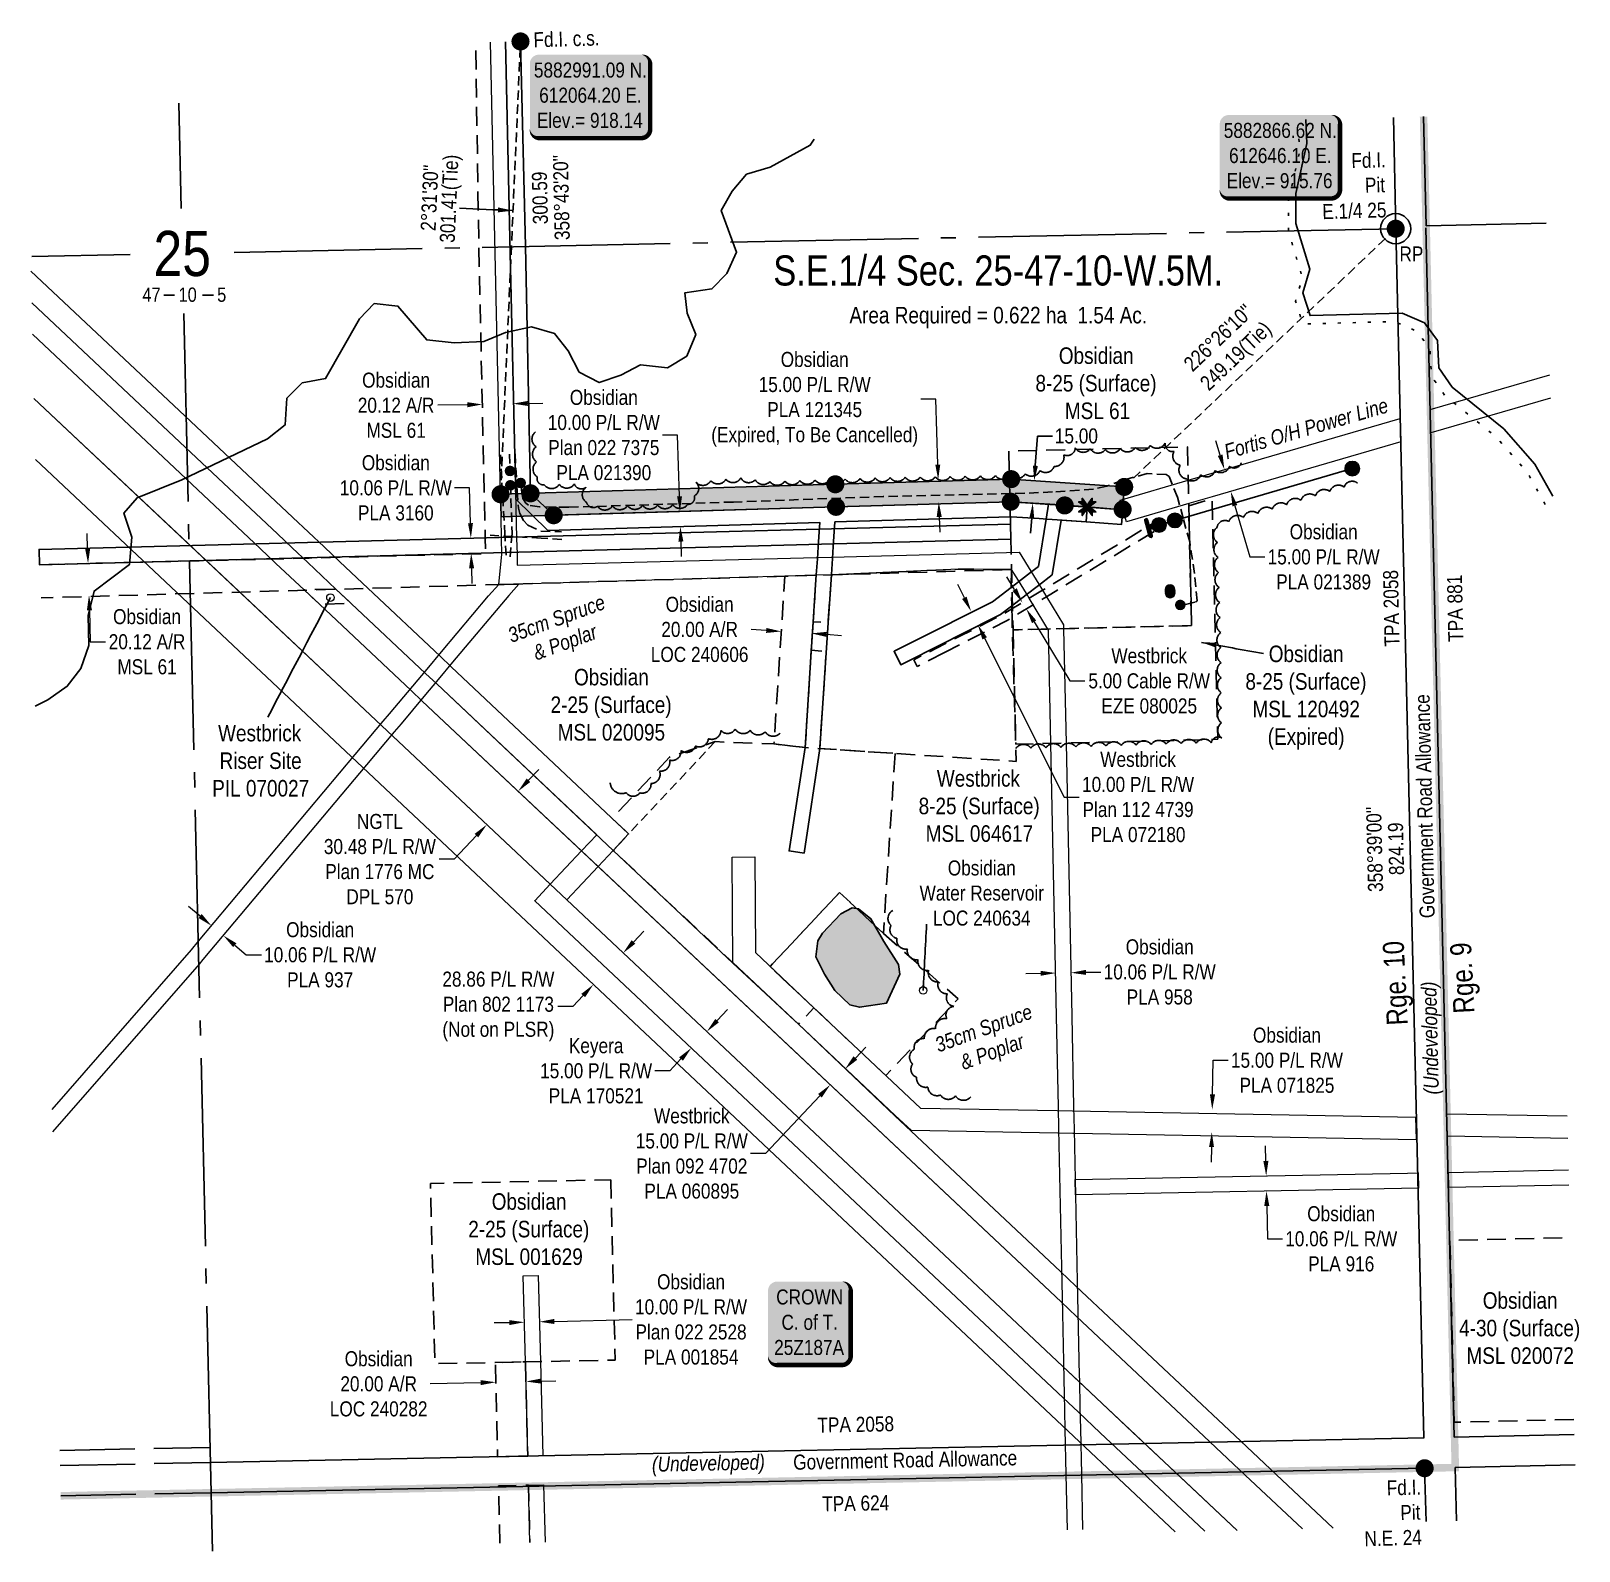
# Model space of a CAD drawing. Extents: x 610740 to 613365, y 5880886 to 5883946.
# Drawn here: x 611739 to 612768, y 5881988 to 5882998 of the extents above; entities that cross this region are included whole.
import ezdxf
from ezdxf.enums import TextEntityAlignment as Align

# ---------------------------------------------------------------- set-up
doc = ezdxf.new("R2010")
doc.units = 0
doc.header["$LTSCALE"] = 5
doc.header["$PDSIZE"] = 0.5
for name, pattern in [('0', [1, 1, 0]), ('CENTERLINEX3', [5, 2.5, -1, 0.5, -1]), ('foc-ACCESSROAD', [3.75, 2.5, -1.25]), ('foc-FLOWLINE', [3.75, 2.5, -1.25]), ('foc-QUARTERLINE', [33, 25, -3, 2, -3]), ('foc-TIELINE', [1.875, 1.25, -0.625]), ('foc-UNSURVEYED', [12.5, 10, -2.5]), ('foc-WHEELTRACKS', [2, 0.4, -1.6]), ('UG_PIPE', [1.875, 1.25, -0.625])]:
    doc.linetypes.add(name, pattern=pattern)
doc.layers.get('Defpoints').update_dxf_attribs({"color": 9})
for name, color, linetype in [('10', 1, 'Continuous'), ('35', 37, 'Continuous'), ('9', 3, 'Continuous'), ('AS-OWNER', 7, 'Continuous'), ('AS-PIPE-UG', 44, 'UG_PIPE'), ('AS-POWER', 104, 'foc-POWER'), ('AS-POWER-EXISTING-ANC', 72, 'Continuous'), ('AS-POWER-EXISTING-PP', 72, 'Continuous'), ('AS-SYMBOL', 7, 'Continuous'), ('C-AR', 13, 'foc-ACCESSROAD'), ('C-RW', 13, 'Continuous'), ('C-SYMBOL', 7, 'Continuous'), ('C-WS', 13, 'foc-ACCESSROAD'), ('D-TXT', 6, 'Continuous'), ('DETAIL-T', 7, 'Continuous'), ('F-EZE', 190, 'foc-FLOWLINE'), ('F-RW', 190, 'Continuous'), ('F-WS', 190, 'foc-ACCESSROAD'), ('L-AREAREQUIRED', 7, 'Continuous'), ('L-BD', 7, 'Continuous'), ('L-MON', 1, 'Continuous'), ('L-MON-T', 1, 'Continuous'), ('L-QSEC', 8, 'foc-QUARTERLINE'), ('L-ROAD-T', 7, 'Continuous'), ('L-SEC', 7, 'Continuous'), ('L-SECLBL', 7, 'Continuous'), ('L-TIE', 7, 'foc-TIELINE'), ('L-USEC', 7, 'foc-UNSURVEYED'), ('P-PROPOSED', 10, 'Continuous'), ('P-PROPOSED-H', 21, 'Continuous'), ('P-TXT', 4, 'Continuous'), ('T-BUSH', 110, '0'), ('T-BUSH-T', 110, 'Continuous'), ('T-WATER', 160, 'Continuous'), ('T-WATER-H', 133, 'Continuous'), ('T-WATER-P3', 160, 'foc-WHEELTRACKS')]:
    doc.layers.add(name, color=color, linetype=linetype)
doc.layers.add('AS-TRAPPER BOUNDARY', color=7, linetype='CENTERLINEX3', true_color=0xb85c00, transparency=0.6)
doc.layers.add('AS-TRAPPER-T', color=7, linetype='Continuous', true_color=0xc26100)
for name, color, linetype, lineweight in [('C-AR-T', 13, 'Continuous', 9), ('C-RW-T', 13, 'Continuous', 9), ('C-WS-T', 13, 'Continuous', 9), ('F-EZE-T', 190, 'Continuous', 9), ('F-RW-T', 190, 'Continuous', 9), ('F-WS-T', 190, 'Continuous', 9), ('T-TEXT', 48, 'Continuous', 18)]:
    doc.layers.add(name, color=color, linetype=linetype, lineweight=lineweight)
doc.styles.add('100L', font='ARIALN.TTF', dxfattribs={"height": 11})
doc.styles.add('175L', font='ARIALN.TTF', dxfattribs={"height": 20})
doc.styles.add('80', font='ARIALN.TTF', dxfattribs={"height": 10})
doc.styles.add('80CG', font='ARIALN.TTF', dxfattribs={"height": 10})
doc.styles.add('80L', font='ARIALN.TTF', dxfattribs={"height": 10})
doc.styles.add('80LS', font='ARIALNI.TTF', dxfattribs={"height": 10})
doc.styles.add('foc-LtypeFont', font='ARIALN.TTF', dxfattribs={"height": 7.35})
doc.styles.add('SIMPLEX', font='ARIALN.TTF')
doc.linetypes.add('foc-POWER', pattern='A,6,-1,["P",foc-LtypeFont,S=0.2,R=0,X=-0.625,Y=-0.75],-1.24,4', length=12.24)
doc.linetypes.add('foc-TOPO-flowdirection-NOLINE', pattern='A,0,[">",foc-LtypeFont,S=0.3,R=0,X=0,Y=-0.945],-20,[">",foc-LtypeFont,S=0.3,R=0,X=0,Y=-0.945],0', length=20)
doc.dimstyles.new('Compass 5 000', dxfattribs={"dimscale": 5, "dimtxt": 9, "dimasz": 2, "dimexe": 0.2, "dimexo": 0.0625, "dimgap": 0.5, "dimtad": 0, "dimtih": 1, "dimtoh": 1, "dimzin": 0, "dimdsep": 46, "dimtxsty": '80CG', "dimcen": 0.1, "dimse1": 1, "dimse2": 1, "dimclrd": 256, "dimclrt": 256, "dimaunit": 1, "dimadec": 4, "dimazin": 0, "dimtfac": 0.06, "dimtofl": 0, "dimtmove": 0, "dimatfit": 1, "dimfxl": 0.2, "dimtolj": 1, "dimtzin": 0, "dimlwd": -1, "dimarcsym": 0})

msp = doc.modelspace()

# ---------------------------------------------------------------- texts
at = {"layer": 'AS-POWER', "insert": (612586.558, 5882733.763), "char_height": 9.99611, "width": 112.45733, "attachment_point": 5, "rotation": 16.263576, "style": '80CG'}
msp.add_mtext('\\A1;{\\fArial Narrow|b0|i1|c0|p34;Fortis O/H Power Line}', dxfattribs=at)
at = {"layer": 'AS-TRAPPER-T', "char_height": 9.99612, "attachment_point": 2, "style": '80LS'}
for s, insert, width, rotation in [('{\\fArial Narrow|b0|i0|c0|p34;TPA 2058}', (612638.169, 5882614.169), 50.51015, 91.20189), ('{\\fArial Narrow|b0|i0|c0|p34;TPA 881}', (612680.61, 5882614.169), 50.51015, 91.20189), ('{\\fArial Narrow|b0|i0|c0|p34;TPA 2058}', (612286.996, 5882076.741), 50.51015, 1.160346), ('{\\fArial Narrow|b0|i0|c0|p34;TPA 624}', (612286.996, 5882024.329), 44.09381, 1.160346)]:
    msp.add_mtext(s, dxfattribs=dict(at, insert=insert, width=width, rotation=rotation))
at = {"layer": 'C-SYMBOL', "color": 3, "style": '175L'}
msp.add_text('S.E.1/4 Sec. 25-47-10-W.5M.', height=19.99222, dxfattribs=at).set_placement((612381.84, 5882822.856), align=Align.BOTTOM_CENTER)
at = {"layer": 'C-WS-T', "char_height": 10.99572, "attachment_point": 1, "style": '100L'}
for s, width, gutter_width, heights, insert in [('\\pi19.348;Obsidian\\P\\pi3.8259;8-25 (Surface)\\P\\pi23.376;MSL 61', 86.89445, 55, [54.969], (612402.766, 5882787.73)), ('\\pi15.844;Obsidian\\P\\pi0.32178;8-25 (Surface)\\P\\pi5.0283;MSL 120492\\P\\pi15.158;(Expired)', 79.88626, 0, [0], (612545.852, 5882589.5)), ('\\pi15.844;Obsidian\\P\\pi0.24678;2-25 (Surface)\\P\\pi4.9571;MSL 020095', 79.88626, 0, [0], (612083.945, 5882574.028)), ('\\pi15.844;Obsidian\\P\\pi0.24678;2-25 (Surface)\\P\\pi4.9796;MSL 001629', 79.88626, 0, [0], (612029.218, 5882225.433)), ('\\pi15.844;Obsidian\\P\\pi0.14177;4-30 (Surface)\\P\\pi5.0283;MSL 020072', 79.88626, 0, [0], (612688.135, 5882159.655))]:
    msp.add_mtext_dynamic_manual_height_columns(s, width=width, gutter_width=gutter_width, heights=heights, dxfattribs=dict(at, insert=insert))
at = {"layer": 'C-WS-T', "insert": (612370.896, 5882424.938), "char_height": 9.99611, "width": 82.97358, "attachment_point": 5, "style": '80CG'}
msp.add_mtext('\\A1;Obsidian\\PWater Reservoir\\PLOC 240634', dxfattribs=at)
at = {"layer": 'D-TXT', "color": 3, "char_height": 13.9946, "attachment_point": 1, "rotation": 92.932021, "style": '80L'}
for s, width, insert in [('Rge. 10', 73.75526, (612640.249, 5882336.673)), ('Rge. 9', 63.86109, (612684.557, 5882344.587))]:
    msp.add_mtext_dynamic_manual_height_columns(s, width=width, gutter_width=47.5, heights=[0], dxfattribs=dict(at, insert=insert))
at = {"layer": 'F-WS-T', "char_height": 10.99572, "attachment_point": 1, "style": '100L'}
for s, insert in [('\\pi12.405;Westbrick\\P\\pi13.403;Riser Site\\P\\pi8.5048;PIL 070027', (611850.739, 5882536.803)), ('\\pi12.405;Westbrick\\P\\pi0.32178;8-25 (Surface)\\P\\pi4.9946;MSL 064617', (612328.595, 5882506.706))]:
    msp.add_mtext_dynamic_manual_height_columns(s, width=79.88626, gutter_width=0, heights=[0], dxfattribs=dict(at, insert=insert))
at = {"layer": 'L-AREAREQUIRED', "color": 5, "style": '100L'}
msp.add_text('Area Required = 0.622 ha  1.54 Ac.', height=11, dxfattribs=at).set_placement((612381.84, 5882800.356), align=Align.BOTTOM_CENTER)
at = {"layer": 'L-BD', "style": '80L'}
for s, rotation, p in [('301.41(Tie)', 87.4753, (612017.95, 5882886.515)), ("358°43'20''", 91.2778, (612091.347, 5882887.377)), ("2°31'30''", 87.4753, (612003.714, 5882887.143)), ('300.59', 91.2778, (612077.1, 5882887.059)), ("358°39'00''", 91.3506, (612632.066, 5882454.079)), ('824.19', 91.3506, (612646.312, 5882454.415))]:
    msp.add_text(s, height=10, rotation=rotation, dxfattribs=at).set_placement(p, align=Align.MIDDLE)
at = {"layer": 'L-BD', "insert": (612524.73, 5882797.825), "char_height": 10, "width": 49.25278, "attachment_point": 2, "rotation": 43.5635, "style": '80L'}
msp.add_mtext("226°26'10'' 249.19(Tie)", dxfattribs=at)
at = {"layer": 'L-MON-T', "char_height": 10, "attachment_point": 1, "rotation": 1.704448, "style": '100L'}
for s, width, insert in [('\\pi0.61875;Fd.I. c.s.', 43.23614, (612072.046, 5882997.13)), ('\\pi23.347;Fd.I. \\P\\pi31.908;Pit\\P\\pi3.0332;E.1/4 25', 44.3292, (612593.113, 5882916.141)), ('\\pi23.347;Fd.I. \\P\\pi31.908;Pit\\P\\pi7.542;N.E. 24', 44.3292, (612616.629, 5882033.81))]:
    msp.add_mtext_dynamic_manual_height_columns(s, width=width, gutter_width=55, heights=[0], dxfattribs=dict(at, insert=insert))
at = {"layer": 'L-ROAD-T', "style": '80L'}
for rotation, p in [(91.34433, (612665.341, 5882482.7)), (1.156747, (612319.961, 5882048.105))]:
    msp.add_text('Government Road Allowance', height=9.99611, rotation=rotation, dxfattribs=at).set_placement(p, align=Align.MIDDLE_CENTER)
at = {"layer": 'T-BUSH-T', "char_height": 9.99612, "width": 67.28399, "attachment_point": 2, "rotation": 20, "style": '80LS'}
for insert in [(612086.386, 5882612.115), (612370.355, 5882339.867)]:
    msp.add_mtext('35cm Spruce\\P& Poplar', dxfattribs=dict(at, insert=insert))
at = {"layer": 'T-TEXT', "style": '80LS'}
for rotation, p in [(91.34433, (612668.957, 5882328.615)), (1.156747, (612189.117, 5882046.036))]:
    msp.add_text('(Undeveloped)', height=9.99611, rotation=rotation, dxfattribs=at).set_placement(p, align=Align.MIDDLE_CENTER)

# ---------------------------------------------------------------- blocks, each defined once
blk = doc.blocks.new('L-SECLBL')
at = {"layer": '9', "color": 7}
for p, q in [((-5.1, -27.8), (-12.3, -27.8)), ((20.7, -27.8), (13.5, -27.8))]:
    blk.add_line(p, q, dxfattribs=at)
at = {"layer": '10', "color": 2, "style": 'SIMPLEX'}
blk.add_attdef('SEC', text='', height=30, dxfattribs=at).set_placement((0, 0), align=Align.MIDDLE)
at = {"layer": '10', "color": 5, "style": '80L'}
blk.add_attdef('TWP', text='', height=9.5, dxfattribs=at).set_placement((-14.4, -27.4), align=Align.MIDDLE_RIGHT)
blk.add_attdef('RGE', text='', height=9.5, dxfattribs=at).set_placement((3.6, -27.4), align=Align.MIDDLE_CENTER)
blk.add_attdef('MER', text='', height=9.5, dxfattribs=at).set_placement((23.2, -27.4), align=Align.MIDDLE_LEFT)
blk = doc.blocks.new('*D490')
at = {"layer": 'C-AR-T', "transparency": 16777216}
for p, q in [((612227.6, 5882599.6), (612217.6, 5882600.2)), ((612267.6, 5882597), (612277.6, 5882596.3))]:
    blk.add_line(p, q, dxfattribs=at)
for points in [[(612227.7, 5882601.2), (612227.5, 5882597.9), (612237.6, 5882598.9)], [(612267.7, 5882598.6), (612267.5, 5882595.3), (612257.6, 5882597.6)]]:
    blk.add_solid(points, dxfattribs=at)
at = {"layer": 'Defpoints', "color": 0, "transparency": 16777216}
for p in [(612237.6, 5882598.9), (612236.3, 5882578.6), (612256.3, 5882577.3)]:
    blk.add_point(p, dxfattribs=at)
at = {"layer": 'C-AR-T', "transparency": 16777216, "insert": (612183.3, 5882600.2), "char_height": 10, "attachment_point": 5, "style": '80CG'}
blk.add_mtext('\\A1;Obsidian\\P20.00 A/R\\PLOC 240606', dxfattribs=at)
blk = doc.blocks.new('*D491')
at = {"layer": 'C-AR-T', "transparency": 16777216}
for p, q in [((612037.8, 5882099.5), (612004.2, 5882098.7)), ((612077.8, 5882100.6), (612087.8, 5882100.8))]:
    blk.add_line(p, q, dxfattribs=at)
for points in [[(612037.7, 5882101.2), (612037.8, 5882097.9), (612047.8, 5882099.8)], [(612077.7, 5882102.2), (612077.8, 5882098.9), (612067.8, 5882100.3)]]:
    blk.add_solid(points, dxfattribs=at)
at = {"layer": 'Defpoints', "color": 0, "transparency": 16777216}
for p in [(612047.8, 5882099.8), (612047.9, 5882095.4), (612067.9, 5882095.9)]:
    blk.add_point(p, dxfattribs=at)
at = {"layer": 'C-AR-T', "transparency": 16777216, "insert": (611969.9, 5882098.7), "char_height": 10, "attachment_point": 5, "style": '80CG'}
blk.add_mtext('\\A1;Obsidian\\P20.00 A/R\\PLOC 240282', dxfattribs=at)
blk = doc.blocks.new('*D492')
at = {"layer": 'C-AR-T', "transparency": 16777216}
for p, q in [((612028.8, 5882749.6), (612009.2, 5882749.2)), ((612069.1, 5882750.5), (612079.1, 5882750.7))]:
    blk.add_line(p, q, dxfattribs=at)
for points in [[(612028.8, 5882751.3), (612028.8, 5882747.9), (612038.8, 5882749.8)], [(612069, 5882752.1), (612069.1, 5882748.8), (612059.1, 5882750.3)]]:
    blk.add_solid(points, dxfattribs=at)
at = {"layer": 'Defpoints', "color": 0, "transparency": 16777216}
for p in [(612038.7, 5882755.5), (612038.8, 5882749.8), (612059, 5882755.9)]:
    blk.add_point(p, dxfattribs=at)
at = {"layer": 'C-AR-T', "transparency": 16777216, "insert": (611981.5, 5882749.2), "char_height": 10, "attachment_point": 5, "style": '80CG'}
blk.add_mtext('\\A1;Obsidian\\P20.12 A/R\\PMSL 61', dxfattribs=at)
blk = doc.blocks.new('*D493')
at = {"layer": 'C-RW-T', "transparency": 16777216}
for p, q in [((612529.4, 5882716.1), (612526.6, 5882725.7)), ((612539.2, 5882682.5), (612549.2, 5882648.4)), ((612549.2, 5882648.4), (612559.2, 5882648.4))]:
    blk.add_line(p, q, dxfattribs=at)
for points in [[(612531, 5882716.5), (612527.8, 5882715.6), (612532.2, 5882706.5)], [(612540.8, 5882682.9), (612537.6, 5882682), (612536.4, 5882692.1)]]:
    blk.add_solid(points, dxfattribs=at)
at = {"layer": 'Defpoints', "color": 0, "transparency": 16777216}
for p in [(612533.6, 5882706.9), (612536.4, 5882692.1), (612537.8, 5882692.5)]:
    blk.add_point(p, dxfattribs=at)
at = {"layer": 'C-RW-T', "transparency": 16777216, "insert": (612598.2, 5882648.4), "char_height": 10, "attachment_point": 5, "style": '80CG'}
blk.add_mtext('\\A1;Obsidian\\P15.00 P/L R/W\\PPLA 021389', dxfattribs=at)
blk = doc.blocks.new('*D494')
at = {"layer": 'C-RW-T', "transparency": 16777216}
for p, q in [((612168.7, 5882729.4), (612158.7, 5882729.4)), ((612169.9, 5882688.6), (612168.7, 5882729.4)), ((612170.8, 5882658.6), (612171.1, 5882648.7))]:
    blk.add_line(p, q, dxfattribs=at)
for points in [[(612171.6, 5882688.7), (612168.3, 5882688.6), (612170.2, 5882678.6)], [(612172.5, 5882658.7), (612169.2, 5882658.6), (612170.5, 5882668.6)]]:
    blk.add_solid(points, dxfattribs=at)
at = {"layer": 'Defpoints', "color": 0, "transparency": 16777216}
for p in [(612109.2, 5882676.8), (612170.2, 5882678.6), (612109.5, 5882666.8)]:
    blk.add_point(p, dxfattribs=at)
at = {"layer": 'C-RW-T', "transparency": 16777216, "insert": (612119.6, 5882729.4), "char_height": 10, "attachment_point": 5, "style": '80CG'}
blk.add_mtext('\\A1;Obsidian\\P10.00 P/L R/W\\PPlan 022 7375\\PPLA 021390', dxfattribs=at)
blk = doc.blocks.new('*D495')
at = {"layer": 'C-RW-T', "transparency": 16777216}
for p, q in [((612410.1, 5882371.6), (612400.1, 5882371.4)), ((612440.1, 5882372.3), (612450.1, 5882372.5))]:
    blk.add_line(p, q, dxfattribs=at)
for points in [[(612410, 5882373.3), (612410.1, 5882370), (612420.1, 5882371.8)], [(612440.1, 5882373.9), (612440.1, 5882370.6), (612430.1, 5882372)]]:
    blk.add_solid(points, dxfattribs=at)
at = {"layer": 'Defpoints', "color": 0, "transparency": 16777216}
for p in [(612419.7, 5882389.7), (612429.7, 5882389.9), (612430.1, 5882372)]:
    blk.add_point(p, dxfattribs=at)
at = {"layer": 'C-RW-T', "transparency": 16777216, "insert": (612489.2, 5882372.5), "char_height": 10, "attachment_point": 5, "style": '80CG'}
blk.add_mtext('\\A1;Obsidian\\P10.06 P/L R/W\\PPLA 958', dxfattribs=at)
blk = doc.blocks.new('*D496')
at = {"layer": 'C-RW-T', "transparency": 16777216}
for p, q in [((612524.3, 5882291.1), (612524.7, 5882313.8)), ((612524.7, 5882313.8), (612534.7, 5882313.8)), ((612523.7, 5882256.1), (612523.5, 5882246.1))]:
    blk.add_line(p, q, dxfattribs=at)
for points in [[(612522.6, 5882291.1), (612526, 5882291.1), (612524.1, 5882281.1)], [(612522, 5882256.1), (612525.3, 5882256.1), (612523.8, 5882266.1)]]:
    blk.add_solid(points, dxfattribs=at)
at = {"layer": 'Defpoints', "color": 0, "transparency": 16777216}
for p in [(612518.6, 5882281.2), (612524.1, 5882281.1), (612518.4, 5882266.2)]:
    blk.add_point(p, dxfattribs=at)
at = {"layer": 'C-RW-T', "transparency": 16777216, "insert": (612573.8, 5882313.8), "char_height": 10, "attachment_point": 5, "style": '80CG'}
blk.add_mtext('\\A1;Obsidian\\P15.00 P/L R/W\\PPLA 071825', dxfattribs=at)
blk = doc.blocks.new('*D497')
at = {"layer": 'C-RW-T', "transparency": 16777216}
for p, q in [((612559.8, 5882247), (612559.6, 5882257)), ((612560.4, 5882216.9), (612560.8, 5882195.1)), ((612560.8, 5882195.1), (612570.8, 5882195.1))]:
    blk.add_line(p, q, dxfattribs=at)
for points in [[(612561.5, 5882247), (612558.1, 5882246.9), (612560, 5882237)], [(612562.1, 5882216.9), (612558.7, 5882216.9), (612560.2, 5882226.9)]]:
    blk.add_solid(points, dxfattribs=at)
at = {"layer": 'Defpoints', "color": 0, "transparency": 16777216}
for p in [(612519.1, 5882236.2), (612519.3, 5882226.1), (612560.2, 5882226.9)]:
    blk.add_point(p, dxfattribs=at)
at = {"layer": 'C-RW-T', "transparency": 16777216, "insert": (612609.9, 5882195.1), "char_height": 10, "attachment_point": 5, "style": '80CG'}
blk.add_mtext('\\A1;Obsidian\\P10.06 P/L R/W\\PPLA 916', dxfattribs=at)
blk = doc.blocks.new('*D498')
at = {"layer": 'C-RW-T', "transparency": 16777216}
for p, q in [((612056.8, 5882139.4), (612046.8, 5882139.2)), ((612086.8, 5882140.2), (612138.5, 5882141.5))]:
    blk.add_line(p, q, dxfattribs=at)
for points in [[(612056.7, 5882141.1), (612056.8, 5882137.8), (612066.8, 5882139.7)], [(612086.7, 5882141.9), (612086.8, 5882138.5), (612076.8, 5882140)]]:
    blk.add_solid(points, dxfattribs=at)
at = {"layer": 'Defpoints', "color": 0, "transparency": 16777216}
for p in [(612066.7, 5882141.9), (612076.7, 5882142.2), (612076.8, 5882140)]:
    blk.add_point(p, dxfattribs=at)
at = {"layer": 'C-RW-T', "transparency": 16777216, "insert": (612177.6, 5882141.5), "char_height": 10, "attachment_point": 5, "style": '80CG'}
blk.add_mtext('\\A1;Obsidian\\P10.00 P/L R/W\\PPlan 022 2528\\PPLA 001854', dxfattribs=at)
blk = doc.blocks.new('*D499')
at = {"layer": 'C-RW-T', "transparency": 16777216}
for p, q in [((611851.2, 5882409.7), (611843.5, 5882416.1)), ((611874.2, 5882390.3), (611881.9, 5882383.9)), ((611881.9, 5882383.9), (611891.9, 5882383.9))]:
    blk.add_line(p, q, dxfattribs=at)
for points in [[(611852.3, 5882411), (611850.1, 5882408.4), (611858.8, 5882403.2)], [(611875.3, 5882391.6), (611873.1, 5882389.1), (611866.6, 5882396.8)]]:
    blk.add_solid(points, dxfattribs=at)
at = {"layer": 'Defpoints', "color": 0, "transparency": 16777216}
for p in [(611866.8, 5882412.7), (611866.6, 5882396.8), (611874.5, 5882406.3)]:
    blk.add_point(p, dxfattribs=at)
at = {"layer": 'C-RW-T', "transparency": 16777216, "insert": (611931, 5882383.9), "char_height": 10, "attachment_point": 5, "style": '80CG'}
blk.add_mtext('\\A1;Obsidian\\P10.06 P/L R/W\\PPLA 937', dxfattribs=at)
blk = doc.blocks.new('*D500')
at = {"layer": 'C-RW-T', "transparency": 16777216}
for p, q in [((612030.4, 5882694.3), (612020.4, 5882694.3)), ((612030.9, 5882670.9), (612030.4, 5882694.3)), ((612031.7, 5882640.8), (612031.9, 5882630.8))]:
    blk.add_line(p, q, dxfattribs=at)
for points in [[(612032.6, 5882670.9), (612029.3, 5882670.8), (612031.2, 5882660.9)], [(612033.4, 5882640.8), (612030, 5882640.8), (612031.4, 5882650.8)]]:
    blk.add_solid(points, dxfattribs=at)
at = {"layer": 'Defpoints', "color": 0, "transparency": 16777216}
for p in [(612013, 5882660.4), (612031.2, 5882660.9), (612013.2, 5882650.3)]:
    blk.add_point(p, dxfattribs=at)
at = {"layer": 'C-RW-T', "transparency": 16777216, "insert": (611981.3, 5882694.3), "char_height": 10, "attachment_point": 5, "style": '80CG'}
blk.add_mtext('\\A1;Obsidian\\P10.06 P/L R/W\\PPLA 3160', dxfattribs=at)
blk = doc.blocks.new('*D501')
at = {"layer": 'C-RW-T', "transparency": 16777216}
for p, q in [((612340.4, 5882753.2), (612330.4, 5882753.2)), ((612341.6, 5882709.8), (612340.4, 5882753.2)), ((612342.6, 5882674.9), (612342.9, 5882664.9))]:
    blk.add_line(p, q, dxfattribs=at)
for points in [[(612343.3, 5882709.8), (612340, 5882709.7), (612341.9, 5882699.8)], [(612344.3, 5882675), (612340.9, 5882674.9), (612342.3, 5882684.9)]]:
    blk.add_solid(points, dxfattribs=at)
at = {"layer": 'Defpoints', "color": 0, "transparency": 16777216}
for p in [(612235.5, 5882696.8), (612341.9, 5882699.8), (612235.9, 5882682)]:
    blk.add_point(p, dxfattribs=at)
at = {"layer": 'C-RW-T', "transparency": 16777216, "insert": (612259.8, 5882753.2), "char_height": 10, "attachment_point": 5, "style": '80CG'}
blk.add_mtext('\\A1;Obsidian\\P15.00 P/L R/W\\PPLA 121345\\P(Expired, To Be Cancelled)', dxfattribs=at)
blk = doc.blocks.new('*D502')
at = {"layer": 'Defpoints', "color": 0, "transparency": 16777216}
for p in [(612456.7, 5882653.8), (612459.2, 5882649.5), (612400.5, 5882613.9)]:
    blk.add_point(p, dxfattribs=at)
at = {"layer": 'F-EZE-T', "transparency": 16777216}
for p, q in [((612392.7, 5882626.7), (612387.5, 5882635.2)), ((612405.7, 5882605.3), (612429.5, 5882566)), ((612429.5, 5882566), (612439.5, 5882566))]:
    blk.add_line(p, q, dxfattribs=at)
for points in [[(612394.2, 5882627.6), (612391.3, 5882625.8), (612397.9, 5882618.1)], [(612407.1, 5882606.2), (612404.3, 5882604.4), (612400.5, 5882613.9)]]:
    blk.add_solid(points, dxfattribs=at)
at = {"layer": 'F-EZE-T', "transparency": 16777216, "insert": (612482.2, 5882566), "char_height": 10, "attachment_point": 5, "style": '80CG'}
blk.add_mtext('\\A1;Westbrick\\P5.00 Cable R/W\\PEZE 080025', dxfattribs=at)
blk = doc.blocks.new('*D503')
at = {"layer": 'Defpoints', "color": 0, "transparency": 16777216}
for p in [(612112.7, 5882364.2), (612229.4, 5882294), (612209.7, 5882273)]:
    blk.add_point(p, dxfattribs=at)
at = {"layer": 'F-RW-T', "transparency": 16777216}
for p, q in [((612139.4, 5882392.4), (612146.2, 5882399.7)), ((612105.9, 5882356.9), (612099, 5882349.6)), ((612099, 5882349.6), (612089, 5882349.6))]:
    blk.add_line(p, q, dxfattribs=at)
for points in [[(612138.1, 5882393.6), (612140.6, 5882391.3), (612132.5, 5882385.2)], [(612104.7, 5882358), (612107.1, 5882355.7), (612112.7, 5882364.2)]]:
    blk.add_solid(points, dxfattribs=at)
at = {"layer": 'F-RW-T', "transparency": 16777216, "insert": (612049.5, 5882349.6), "char_height": 10, "attachment_point": 5, "style": '80CG'}
blk.add_mtext('\\A1;28.86 P/L R/W\\PPlan 802 1173\\P(Not on PLSR)', dxfattribs=at)
blk = doc.blocks.new('*D504')
at = {"layer": 'Defpoints', "color": 0, "transparency": 16777216}
for p in [(612065.1, 5882490.4), (612041.8, 5882470.5), (612044.2, 5882468.2)]:
    blk.add_point(p, dxfattribs=at)
at = {"layer": 'F-RW-T', "transparency": 16777216}
for p, q in [((612069.5, 5882500), (612076.4, 5882507.2)), ((612034.9, 5882463.2), (612020.2, 5882447.5)), ((612020.2, 5882447.5), (612010.2, 5882447.5))]:
    blk.add_line(p, q, dxfattribs=at)
for points in [[(612068.3, 5882501.1), (612070.7, 5882498.8), (612062.7, 5882492.7)], [(612033.7, 5882464.3), (612036.1, 5882462), (612041.8, 5882470.5)]]:
    blk.add_solid(points, dxfattribs=at)
at = {"layer": 'F-RW-T', "transparency": 16777216, "insert": (611970.7, 5882447.5), "char_height": 10, "attachment_point": 5, "style": '80CG'}
blk.add_mtext('\\A1;NGTL\\P30.48 P/L R/W\\PPlan 1776 MC\\PDPL 570', dxfattribs=at)
blk = doc.blocks.new('*D505')
at = {"layer": 'Defpoints', "color": 0, "transparency": 16777216}
for p in [(612368.3, 5882603.3), (612335.5, 5882598.1), (612340, 5882589.2)]:
    blk.add_point(p, dxfattribs=at)
at = {"layer": 'F-RW-T', "transparency": 16777216}
for p, q in [((612359.3, 5882621.2), (612354.9, 5882630.1)), ((612372.8, 5882594.4), (612425.7, 5882488.8)), ((612425.7, 5882488.8), (612435.7, 5882488.8))]:
    blk.add_line(p, q, dxfattribs=at)
for points in [[(612360.8, 5882622), (612357.8, 5882620.5), (612363.8, 5882612.3)], [(612374.3, 5882595.1), (612371.3, 5882593.6), (612368.3, 5882603.3)]]:
    blk.add_solid(points, dxfattribs=at)
at = {"layer": 'F-RW-T', "transparency": 16777216, "insert": (612474.8, 5882488.8), "char_height": 10, "attachment_point": 5, "style": '80CG'}
blk.add_mtext('\\A1;Westbrick\\P10.00 P/L R/W\\PPlan 112 4739\\PPLA 072180', dxfattribs=at)
blk = doc.blocks.new('*D506')
at = {"layer": 'Defpoints', "color": 0, "transparency": 16777216}
for p in [(612280, 5882308), (612471.3, 5882128.2), (612461.4, 5882117.7)]:
    blk.add_point(p, dxfattribs=at)
at = {"layer": 'F-RW-T', "transparency": 16777216}
for p, q in [((612286.9, 5882315.3), (612293.7, 5882322.6)), ((612263.3, 5882290.2), (612227.1, 5882251.8)), ((612227.1, 5882251.8), (612217.1, 5882251.8))]:
    blk.add_line(p, q, dxfattribs=at)
for points in [[(612285.6, 5882316.5), (612288.1, 5882314.2), (612280, 5882308)], [(612262.1, 5882291.4), (612264.5, 5882289.1), (612270.1, 5882297.5)]]:
    blk.add_solid(points, dxfattribs=at)
at = {"layer": 'F-RW-T', "transparency": 16777216, "insert": (612178.1, 5882251.8), "char_height": 10, "attachment_point": 5, "style": '80CG'}
blk.add_mtext('\\A1;Westbrick\\P15.00 P/L R/W\\PPlan 092 4702\\PPLA 060895', dxfattribs=at)
blk = doc.blocks.new('*D507')
at = {"layer": 'Defpoints', "color": 0, "transparency": 16777216}
for p in [(612177.8, 5882322), (612358.3, 5882172.8), (612348.1, 5882161.8)]:
    blk.add_point(p, dxfattribs=at)
at = {"layer": 'F-RW-T', "transparency": 16777216}
for p, q in [((612194.9, 5882340.2), (612201.8, 5882347.5)), ((612170.9, 5882314.7), (612163.5, 5882306.8)), ((612163.5, 5882306.8), (612153.5, 5882306.8))]:
    blk.add_line(p, q, dxfattribs=at)
for points in [[(612193.7, 5882341.3), (612196.1, 5882339), (612188.1, 5882332.9)], [(612169.7, 5882315.8), (612172.2, 5882313.5), (612177.8, 5882322)]]:
    blk.add_solid(points, dxfattribs=at)
at = {"layer": 'F-RW-T', "transparency": 16777216, "insert": (612114.5, 5882306.8), "char_height": 10, "attachment_point": 5, "style": '80CG'}
blk.add_mtext('\\A1;Keyera\\P15.00 P/L R/W\\PPLA 170521', dxfattribs=at)
blk = doc.blocks.new('*U422')
h = blk.add_hatch(color=255)
edge = h.paths.add_edge_path()
edge.add_line((-21.5, -28.5), (21.5, -28.5))
edge.add_arc((21.5, -22.5), 6, 270, 360)
edge.add_line((27.5, -22.5), (27.5, 21))
edge.add_arc((21.5, 21), 6, 0, 90)
edge.add_line((21.5, 27), (-21.5, 27))
edge.add_arc((-21.5, 21), 6, 90, 180)
edge.add_line((-27.5, 21), (-27.5, -22.5))
edge.add_arc((-21.5, -22.5), 6, 180, 270)
at = {"color": 14, "flags": 128}
blk.add_lwpolyline([(-21.5, -28.5, 3, 3, 0), (21.5, -28.5, 3, 3, 0.414214), (27.5, -22.5, 3, 3, 0), (27.5, 21, 3, 0, 0.414214), (21.5, 27, 0, 0, 0), (-21.5, 27, 0, 0, 0.414214), (-27.5, 21, 0, 0, 0), (-27.5, -22.5, 0, 3, 0.414214)], format="xyseb", close=True, dxfattribs=at)
at = {"color": 14, "style": '80'}
blk.add_attdef('ENTER_TEXT_001', (-26.8, -4.9), '', height=10, dxfattribs=at)
blk = doc.blocks.new('fdia')
at = {"color": 255, "const_width": 1}
blk.add_lwpolyline([(-0.5, 0, 1), (0.5, 0, 1)], format="xyb", close=True, dxfattribs=at)
blk = doc.blocks.new('Fdiaa')
blk.add_blockref('fdia', (0, 0))
blk = doc.blocks.new('fdib')
at = {"color": 1, "const_width": 1.6}
blk.add_lwpolyline([(-0.4, 0, 1), (0.4, 0, 1)], format="xyb", close=True, dxfattribs=at)
at = {"color": 1}
blk.add_circle((0, 0), 0.8, dxfattribs=at)
blk = doc.blocks.new('Fdibb')
blk.add_blockref('fdib', (0, 0))
blk = doc.blocks.new('fdicc')
for name in ['Fdibb', 'Fdiaa']:
    blk.add_blockref(name, (0, 0))
blk = doc.blocks.new('FDI')
blk.add_blockref('fdicc', (0, 0))
blk = doc.blocks.new('RISER')
h = blk.add_hatch(color=255)
h.dxf.hatch_style = 1
edge = h.paths.add_edge_path()
edge.add_arc((0, 0), 0.7, 0, 360)
blk.add_hatch(color=13).paths.add_polyline_path([(0.58, -0.15), (-0.58, -0.15, 0.774597)])
at = {"color": 13}
blk.add_line((-0.58, -0.15), (0.58, -0.15), dxfattribs=at)
blk.add_circle((0, 0), 0.6, dxfattribs=at)
blk = doc.blocks.new('POWERPOLE')
h = blk.add_hatch(color=255)
edge = h.paths.add_edge_path()
edge.add_arc((0, 0), 0.96, 0, 360)
at = {"linetype": 'Continuous'}
for p, q in [((0.68, -0.68), (-0.68, 0.68)), ((-0.68, -0.68), (0.68, 0.68))]:
    blk.add_line(p, q, dxfattribs=at)
blk.add_circle((0, 0), 0.96, dxfattribs=at)
blk = doc.blocks.new('*U512')
h = blk.add_hatch(color=255)
h.dxf.hatch_style = 1
edge = h.paths.add_edge_path()
edge.add_arc((-0.3, 1.06), 0.2, 16.0599, 196.0599, ccw=False)
edge.add_line((-0.11, 1.11), (0.25, -0.14))
edge.add_line((0.25, -0.14), (0.5, -1))
edge.add_arc((0.3, -1.06), 0.2, -163.9401, 16.0599, ccw=False)
edge.add_line((0.11, -1.11), (-0.5, 1))
h = blk.add_hatch(color=255)
h.dxf.hatch_style = 1
edge = h.paths.add_edge_path()
edge.add_arc((1.41, 0.4), 0.2, -73.9401, 106.0599, ccw=False)
edge.add_line((1.46, 0.21), (0.25, -0.14))
edge.add_line((0.25, -0.14), (0.14, 0.25))
edge.add_line((0.14, 0.25), (1.35, 0.6))
at = {"color": 255}
blk.add_lwpolyline([(-0.5, 1, -1), (-0.11, 1.11), (0.25, -0.14), (0.5, -1, -1), (0.11, -1.11)], format="xyb", close=True, dxfattribs=at)
at = {"color": 72, "const_width": 0.1, "flags": 128}
for points in [[(-0.3, 1.06), (0.3, -1.06)], [(1.41, 0.4), (0, 0)]]:
    blk.add_lwpolyline(points, dxfattribs=at)
at = {"color": 255, "flags": 128}
blk.add_lwpolyline([(1.35, 0.6, -1), (1.46, 0.21), (0.25, -0.14), (0.14, 0.25)], format="xyb", close=True, dxfattribs=at)
blk = doc.blocks.new('TEMP')
h = blk.add_hatch(color=255)
h.dxf.hatch_style = 1
h.paths.add_polyline_path([(0, 0.25), (-0.67, 1.15), (-0.67, 0.67), (-1.15, 0.67), (-0.25, 0), (-1.15, -0.67), (-0.67, -0.67), (-0.67, -1.15), (0, -0.25), (0.67, -1.15), (0.67, -0.67), (1.15, -0.67), (0.25, 0), (1.15, 0.67), (0.67, 0.67), (0.67, 1.15)])
h.paths.add_polyline_path([(0.57, 0.85), (0.57, 0.57), (0.85, 0.57), (0.08, 0), (0.85, -0.57), (0.57, -0.57), (0.57, -0.85), (0, -0.08), (-0.57, -0.85), (-0.57, -0.57), (-0.85, -0.57), (-0.08, 0), (-0.85, 0.57), (-0.57, 0.57), (-0.57, 0.85), (0, 0.08)], flags=16)
h = blk.add_hatch(color=1)
h.dxf.hatch_style = 1
h.paths.add_polyline_path([(0, 0.08), (-0.57, 0.85), (-0.57, 0.57), (-0.85, 0.57), (-0.08, 0), (-0.85, -0.57), (-0.57, -0.57), (-0.57, -0.85), (0, -0.08), (0.57, -0.85), (0.57, -0.57), (0.85, -0.57), (0.08, 0), (0.85, 0.57), (0.57, 0.57), (0.57, 0.85)])
at = {"color": 1}
for p, q in [((-0.08, 0), (0.08, 0)), ((0, 0.08), (0, -0.08))]:
    blk.add_line(p, q, dxfattribs=at)
at = {"color": 255, "flags": 128}
blk.add_lwpolyline([(-0.25, 0), (-1.15, 0.67), (-0.67, 0.67), (-0.67, 1.15), (0, 0.25), (0.67, 1.15), (0.67, 0.67), (1.15, 0.67), (0.25, 0), (1.15, -0.67), (0.67, -0.67), (0.67, -1.15), (0, -0.25), (-0.67, -1.15), (-0.67, -0.67), (-1.15, -0.67)], close=True, dxfattribs=at)
at = {"color": 1, "flags": 128}
blk.add_lwpolyline([(-0.08, 0), (-0.85, 0.57), (-0.57, 0.57), (-0.57, 0.85), (0, 0.08), (0.57, 0.85), (0.57, 0.57), (0.85, 0.57), (0.08, 0), (0.85, -0.57), (0.57, -0.57), (0.57, -0.85), (0, -0.08), (-0.57, -0.85), (-0.57, -0.57), (-0.85, -0.57)], close=True, dxfattribs=at)
blk = doc.blocks.new('*D522')
at = {"layer": 'Defpoints', "color": 0, "transparency": 16777216}
for p in [(612405.8, 5882699.1), (612408.6, 5882698.9), (612407.6, 5882684)]:
    blk.add_point(p, dxfattribs=at)
at = {"layer": 'P-TXT', "transparency": 16777216}
for p, q in [((612406.5, 5882709.1), (612407.9, 5882728.8)), ((612407.9, 5882728.8), (612417.9, 5882728.8)), ((612404.1, 5882674.2), (612403.4, 5882664.2))]:
    blk.add_line(p, q, dxfattribs=at)
for points in [[(612404.9, 5882709.2), (612408.2, 5882708.9), (612405.8, 5882699.1)], [(612402.5, 5882674.3), (612405.8, 5882674.1), (612404.8, 5882684.2)]]:
    blk.add_solid(points, dxfattribs=at)
at = {"layer": 'P-TXT', "transparency": 16777216, "insert": (612433.8, 5882728.8), "char_height": 10, "attachment_point": 5, "style": '80CG'}
blk.add_mtext('\\A1;15.00', dxfattribs=at)
blk = doc.blocks.new('*U530')
h = blk.add_hatch(color=254)
edge = h.paths.add_edge_path()
edge.add_line((-34, -28.5), (34, -28.5))
edge.add_arc((34, -22.5), 6, 270, 360)
edge.add_line((40, -22.5), (40, 21))
edge.add_arc((34, 21), 6, 0, 90)
edge.add_line((34, 27), (-34, 27))
edge.add_arc((-34, 21), 6, 90, 180)
edge.add_line((-40, 21), (-40, -22.5))
edge.add_arc((-34, -22.5), 6, 180, 270)
at = {"color": 1, "flags": 128}
blk.add_lwpolyline([(-34, -28.5, 3, 3, 0), (34, -28.5, 3, 3, 0.414214), (40, -22.5, 3, 3, 0), (40, 21, 3, 0, 0.414214), (34, 27, 0, 0, 0), (-34, 27, 0, 0, 0.414214), (-40, 21, 0, 0, 0), (-40, -22.5, 0, 3, 0.414214)], format="xyseb", close=True, dxfattribs=at)
blk.add_lwpolyline([(-35, 0, 0, 10, 0), (0, 0, 5, 5, 0)], format="xyseb", dxfattribs=at)
at = {"color": 1, "style": '80'}
blk.add_attdef('ENTER_TEXT_001', (-36, -5), '', height=10, dxfattribs=at)
blk = doc.blocks.new('*U533')
at = {"layer": '35', "color": 3}
blk.add_circle((0, 0), 10, dxfattribs=at)
at = {"layer": '35', "color": 3, "style": '80'}
blk.add_attdef('RP_001', (2.5, -21.8), '', height=10, dxfattribs=at)
blk = doc.blocks.new('*D534')
at = {"layer": 'C-RW-T', "transparency": 16777216}
for p, q in [((611776.4, 5882654.1), (611776.1, 5882664.1)), ((611777.6, 5882613), (611778.2, 5882592)), ((611778.2, 5882592), (611788.2, 5882592))]:
    blk.add_line(p, q, dxfattribs=at)
for points in [[(611778.1, 5882654.1), (611774.7, 5882654), (611776.7, 5882644.1)], [(611779.3, 5882613), (611775.9, 5882612.9), (611777.3, 5882623)]]:
    blk.add_solid(points, dxfattribs=at)
at = {"layer": 'Defpoints', "color": 0, "transparency": 16777216}
for p in [(611875.6, 5882647), (611777.3, 5882623), (611876.2, 5882625.9)]:
    blk.add_point(p, dxfattribs=at)
at = {"layer": 'C-RW-T', "transparency": 16777216, "insert": (611815.9, 5882592), "char_height": 10, "attachment_point": 5, "style": '80CG'}
blk.add_mtext('\\A1;Obsidian\\P20.12 A/R\\PMSL 61', dxfattribs=at)

# ---------------------------------------------------------------- dimensions: what is measured, and where the dimension line sits
at = {"layer": 'C-AR-T'}
for base, p1, p2, angle, text, picture, middle in [((612038.801, 5882749.812), (612058.959, 5882755.911), (612038.676, 5882755.462), 181.268278, 'Obsidian\\P20.12 A/R\\PMSL 61', '*D492', (611981.477, 5882749.157)), ((612237.579, 5882598.934), (612256.271, 5882577.295), (612236.257, 5882578.596), 176.279824, 'Obsidian\\P20.00 A/R\\PLOC 240606', '*D490', (612183.321, 5882600.232)), ((612047.772, 5882099.798), (612067.888, 5882095.941), (612047.884, 5882095.428), 181.467203, 'Obsidian\\P20.00 A/R\\PLOC 240282', '*D491', (611969.912, 5882098.681))]:
    dim = msp.add_linear_dim(base=base, p1=p1, p2=p2, angle=angle, text=text, dimstyle='Compass 5 000', dxfattribs=at)
    dim.commit()
    dim.dimension.update_dxf_attribs({"geometry": picture, "text_midpoint": middle, "dimtype": 161})
at = {"layer": 'C-RW-T'}
for base, p1, p2, angle, text, picture, middle in [((612341.907, 5882699.777), (612235.937, 5882681.953), (612235.521, 5882696.797), 91.604447, 'Obsidian\\P15.00 P/L R/W\\PPLA 121345\\P(Expired, To Be Cancelled)', '*D501', (612259.837, 5882753.244)), ((612170.234, 5882678.625), (612109.539, 5882666.837), (612109.244, 5882676.821), 91.694258, 'Obsidian\\P10.00 P/L R/W\\PPlan 022 7375\\PPLA 021390', '*D494', (612119.646, 5882729.412)), ((612031.198, 5882660.86), (612013.227, 5882650.343), (612012.976, 5882660.406), 91.428138, 'Obsidian\\P10.06 P/L R/W\\PPLA 3160', '*D500', (611981.278, 5882694.295)), ((612536.417, 5882692.053), (612533.608, 5882706.867), (612537.812, 5882692.46), 286.263977, 'Obsidian\\P15.00 P/L R/W\\PPLA 021389', '*D493', (612598.25, 5882648.359)), ((611866.558, 5882396.776), (611866.813, 5882412.736), (611874.523, 5882406.265), 319.988404, 'Obsidian\\P10.06 P/L R/W\\PPLA 937', '*D499', (611930.962, 5882383.917)), ((612524.119, 5882281.113), (612518.367, 5882266.201), (612518.638, 5882281.212), 88.964561, 'Obsidian\\P15.00 P/L R/W\\PPLA 071825', '*D496', (612573.796, 5882313.81)), ((612560.191, 5882226.903), (612519.12, 5882236.168), (612519.316, 5882226.105), 271.118958, 'Obsidian\\P10.06 P/L R/W\\PPLA 916', '*D497', (612609.898, 5882195.122)), ((612076.761, 5882139.959), (612066.71, 5882141.896), (612076.705, 5882142.152), 1.469228, 'Obsidian\\P10.00 P/L R/W\\PPlan 022 2528\\PPLA 001854', '*D498', (612177.627, 5882141.543))]:
    dim = msp.add_linear_dim(base=base, p1=p1, p2=p2, angle=angle, text=text, dimstyle='Compass 5 000', dxfattribs=at)
    dim.commit()
    dim.dimension.update_dxf_attribs({"geometry": picture, "text_midpoint": middle, "dimtype": 161})
at = {"layer": 'C-RW-T', "color": 5}
dim = msp.add_linear_dim(base=(611777.294, 5882622.965), p1=(611875.607, 5882646.972), p2=(611876.224, 5882625.856), angle=271.673476, text='Obsidian\\P20.12 A/R\\PMSL 61', dimstyle='Compass 5 000', dxfattribs=at)
dim.commit()
dim.dimension.update_dxf_attribs({"geometry": '*D534', "text_midpoint": (611815.934, 5882592.021), "dimtype": 161})
at = {"layer": 'C-RW-T'}
dim = msp.add_aligned_dim(p1=(612419.677, 5882389.672), p2=(612429.741, 5882389.883), distance=-17.84, text='Obsidian\\P10.06 P/L R/W\\PPLA 958', dimstyle='Compass 5 000', dxfattribs=at)
dim.commit()
dim.dimension.update_dxf_attribs({"geometry": '*D495', "text_midpoint": (612489.197, 5882372.466)})
at = {"layer": 'F-EZE-T'}
dim = msp.add_linear_dim(base=(612400.504, 5882613.861), p1=(612456.651, 5882653.757), p2=(612459.245, 5882649.478), angle=301.23057, text='Westbrick\\P5.00 Cable R/W\\PEZE 080025', dimstyle='Compass 5 000', dxfattribs=at)
dim.commit()
dim.dimension.update_dxf_attribs({"geometry": '*D502', "text_midpoint": (612482.189, 5882565.976), "dimtype": 161})
at = {"layer": 'F-RW-T'}
for base, p1, p2, angle, text, picture, middle in [((612368.302, 5882603.328), (612335.546, 5882598.09), (612340.028, 5882589.152), 296.628768, 'Westbrick\\P10.00 P/L R/W\\PPlan 112 4739\\PPLA 072180', '*D505', (612474.814, 5882488.795)), ((612177.795, 5882321.971), (612358.346, 5882172.756), (612348.06, 5882161.821), 226.753428, 'Keyera\\P15.00 P/L R/W\\PPLA 170521', '*D507', (612114.462, 5882306.824)), ((612280.007, 5882308.025), (612461.39, 5882117.674), (612471.257, 5882128.166), 46.758286, 'Westbrick\\P15.00 P/L R/W\\PPlan 092 4702\\PPLA 060895', '*D506', (612178.054, 5882251.81))]:
    dim = msp.add_linear_dim(base=base, p1=p1, p2=p2, angle=angle, text=text, dimstyle='Compass 5 000', dxfattribs=at)
    dim.commit()
    dim.dimension.update_dxf_attribs({"geometry": picture, "text_midpoint": middle, "dimtype": 161})
at = {"layer": 'F-RW-T', "color": 5}
for base, p1, p2, angle, text, picture, middle in [((612041.785, 5882470.472), (612065.084, 5882490.395), (612044.204, 5882468.196), 226.753174, 'NGTL\\P30.48 P/L R/W\\PPlan 1776 MC\\PDPL 570', '*D504', (611970.705, 5882447.499)), ((612112.749, 5882364.155), (612229.441, 5882293.983), (612209.689, 5882272.982), 226.755769, '28.86 P/L R/W\\PPlan 802 1173\\P(Not on PLSR)', '*D503', (612049.507, 5882349.586))]:
    dim = msp.add_linear_dim(base=base, p1=p1, p2=p2, angle=angle, text=text, dimstyle='Compass 5 000', dxfattribs=at)
    dim.commit()
    dim.dimension.update_dxf_attribs({"geometry": picture, "text_midpoint": middle, "dimtype": 161})
at = {"layer": 'P-TXT'}
dim = msp.add_linear_dim(base=(612405.831, 5882699.08), p1=(612407.57, 5882683.992), p2=(612408.589, 5882698.892), angle=86.087777, text='15.00', dimstyle='Compass 5 000', dxfattribs=at)
dim.commit()
dim.dimension.update_dxf_attribs({"geometry": '*D522', "text_midpoint": (612433.8, 5882728.777), "dimtype": 161})

# ---------------------------------------------------------------- hatches: boundary and pattern name
at = {"layer": 'P-PROPOSED-H'}
h = msp.add_hatch(color=256, dxfattribs=at)
h.dxf.hatch_style = 1
h.paths.add_polyline_path([(612390.142, 5882685.124), (612273.971, 5882681.72), (612051.375, 5882675.096), (612050.929, 5882690.084), (612273.532, 5882696.708), (612390.439, 5882700.133), (612465.598, 5882694.953), (612464.575, 5882679.764), (612426.042, 5882682.653)])
at = {"layer": 'T-WATER-H'}
h = msp.add_hatch(color=256, dxfattribs=at)
h.dxf.hatch_style = 1
h.paths.add_polyline_path([(612315.495, 5882377.426), (612316.37, 5882371.056), (612307.581, 5882351.809), (612289.513, 5882349.112), (612283.227, 5882350.691), (612273.104, 5882360.315), (612266.222, 5882371.021), (612260.495, 5882382.662), (612261.795, 5882393.133), (612265.004, 5882398.374), (612277.129, 5882411.128), (612284.677, 5882415.126), (612288.916, 5882414.489), (612297.135, 5882407.959), (612305.678, 5882392.849)])

# ---------------------------------------------------------------- linework, layer by layer
at = {"layer": 'AS-PIPE-UG'}
msp.add_line((612056.823, 5882716.794), (612057.241, 5882705.612), dxfattribs=at)
for points in [[(612054.577, 5882649.645), (612053.866, 5882663.355), (612050.798, 5882716.434)], [(612060.587, 5882717.03), (612061.979, 5882692.32), (612062.879, 5882680.911), (612063.817, 5882677.3), (612066.109, 5882672.613), (612069.175, 5882669.515), (612077.669, 5882665.56), (612091.438, 5882665.104)], [(612057.475, 5882696.089), (612057.87, 5882687.369), (612058.58, 5882664), (612057.241, 5882646.298)], [(612502.846, 5882616.533), (612506.422, 5882616.834), (612512.948, 5882618.387), (612513.995, 5882619.168), (612512.269, 5882637.475), (612509.198, 5882658.355), (612504.797, 5882674.109), (612500.987, 5882688.078), (612495.453, 5882701.812), (612493.597, 5882703.308), (612480.938, 5882703.777), (612464.636, 5882699.435), (612454.027, 5882695.516), (612445.135, 5882693.418), (612417.954, 5882691.624), (612399.416, 5882690.714), (612305.339, 5882688.527), (612205.752, 5882684.918), (612096.035, 5882681.428), (612076.919, 5882681.745), (612069.547, 5882682.764), (612067.843, 5882684.236), (612065.855, 5882687.253), (612064.796, 5882692.918), (612064.362, 5882697.572)], [(612091.766, 5882660.019), (612077.963, 5882660.927), (612044.106, 5882662.788)]]:
    msp.add_lwpolyline(points, dxfattribs=at)
at = {"layer": 'AS-POWER'}
msp.add_lwpolyline([(612488.696, 5882669.614), (612499.238, 5882672.685), (612617.226, 5882707.17)], dxfattribs=at)
at = {"layer": 'AS-TRAPPER BOUNDARY', "flags": 128}
msp.add_lwpolyline([(611758.525, 5882024.315, 5, 5, 0), (612685.721, 5882043.096, 5, 5, 0), (612664.636, 5882941.112, 0, 0, 0)], format="xyseb", dxfattribs=at)
at = {"layer": 'C-AR', "flags": 128}
for points in [[(612390.706, 5882640.036), (611745.556, 5882621.187)], [(612050.511, 5881992.816), (612049.535, 5882030.934), (612069.543, 5882031.337), (612070.516, 5881993.284)]]:
    msp.add_lwpolyline(points, dxfattribs=at)
for points in [[(612258.794, 5882605.356), (612257.522, 5882586.387), (612253.476, 5882521.707), (612232.712, 5882524.071), (612239.965, 5882635.631), (612260.864, 5882636.278), (612260.213, 5882626.56), (612258.794, 5882605.356)], [(612067.442, 5882113.329), (612068.989, 5882050.71), (612048.981, 5882050.307), (612047.436, 5882112.926), (612067.442, 5882113.329)]]:
    msp.add_lwpolyline(points, close=True, dxfattribs=at)
at = {"layer": 'C-RW', "color": 2}
msp.add_line((612464.567, 5882679.994), (612465.598, 5882694.953), dxfattribs=at)
at = {"layer": 'C-RW'}
msp.add_lwpolyline([(612064.252, 5882990.867), (612067.429, 5882855.093), (612070.912, 5882690.69), (612086.279, 5882676.141), (612273.988, 5882681.722), (612390.145, 5882685.133), (612416.036, 5882683.438), (612429.387, 5882682.565), (612441.037, 5882681.657), (612464.575, 5882679.764), (612463.88, 5882670.022), (612440.353, 5882671.809), (612424.434, 5882672.853), (612414.409, 5882673.518), (612408.953, 5882673.877), (612390.328, 5882675.101), (612389.976, 5882675.124), (612273.26, 5882671.698), (612272.839, 5882665.418), (612272.163, 5882655.332), (612271.628, 5882647.356), (612270.918, 5882636.808), (612270.249, 5882626.791), (612268.771, 5882604.689), (612267.439, 5882584.706), (612263.175, 5882521.084), (612252.704, 5882451.558), (612242.814, 5882453.051), (612253.476, 5882521.707), (612257.457, 5882585.374), (612258.794, 5882605.356), (612260.213, 5882626.56), (612260.88, 5882636.53), (612261.586, 5882647.098), (612262.121, 5882655.083), (612262.796, 5882665.169), (612263.213, 5882671.399), (612082.43, 5882666.02), (612061.002, 5882686.738), (612057.344, 5882850.457), (612054.207, 5882990.866)], dxfattribs=at)
at = {"layer": 'C-RW', "flags": 128}
msp.add_lwpolyline([(612389.956, 5882670.189), (612390.25, 5882660.139), (611744.327, 5882643.235), (611744.092, 5882653.394)], close=True, dxfattribs=at)
at = {"layer": 'C-RW-T'}
for points in [[(612427.819, 5882001.633), (612427.045, 5882038.555), (612426.412, 5882068.711), (612425.913, 5882092.494), (612425.729, 5882101.261), (612425.471, 5882113.53), (612424.576, 5882156.198), (612424.153, 5882176.365), (612422.232, 5882267.935), (612421.917, 5882282.96), (612420.659, 5882342.895), (612416.852, 5882524.324), (612415.271, 5882599.637), (612414.871, 5882600.302), (612405.063, 5882616.626), (612402.485, 5882620.915), (612400.576, 5882624.092), (612395.389, 5882632.726), (612390.706, 5882640.036), (612355.227, 5882640.254), (612271.046, 5882636.495), (612261.002, 5882636.282), (612239.965, 5882635.631), (612063.112, 5882630.417), (612049.83, 5882630.076), (612051.829, 5882650.252), (612051.534, 5882660.372), (612051.375, 5882675.096), (612050.929, 5882690.084), (612047.292, 5882850.252), (612044.155, 5882990.641)], [(612054.207, 5882990.866), (612057.344, 5882850.457), (612060.887, 5882691.859), (612061.586, 5882660.596), (612061.879, 5882650.546), (612062.054, 5882643.01), (612261.012, 5882648.111), (612271.054, 5882648.369), (612395.807, 5882651.572), (612403.491, 5882638.978), (612408.732, 5882630.381), (612411.26, 5882626.234), (612413.866, 5882621.963), (612425.263, 5882603.275), (612425.321, 5882600.511), (612426.916, 5882524.524), (612430.723, 5882343.107), (612431.988, 5882282.778), (612432.304, 5882267.753), (612433.002, 5882234.487), (612433.213, 5882224.423), (612434.424, 5882166.707), (612434.846, 5882146.541), (612435.742, 5882103.872), (612435.792, 5882101.473), (612436.183, 5882082.835), (612436.475, 5882068.914), (612437.108, 5882038.758), (612437.882, 5882001.869)], [(612748.938, 5882754.052), (612669.392, 5882730.893), (612669.028, 5882746.42), (612748.574, 5882769.579)], [(611752.788, 5882281.148), (611845.454, 5882387.292), (611850.197, 5882392.941), (611954.367, 5882517.038), (611972.929, 5882539.14), (611977.043, 5882544.044), (611992.556, 5882562.52), (612002.085, 5882573.865), (612011.724, 5882585.355), (612042.968, 5882622.574), (612049.83, 5882630.076), (612063.112, 5882630.417), (612056.37, 5882622.883), (612019.063, 5882578.442), (612009.447, 5882566.966), (611999.905, 5882555.613), (611984.754, 5882537.573), (611980.28, 5882532.232), (611961.712, 5882510.13), (611853.101, 5882380.746), (611850.55, 5882377.824), (611753.137, 5882266.241)], [(612760.489, 5882261.853), (612680.543, 5882263.3), (612680.191, 5882278.293), (612760.137, 5882276.853)], [(612761.217, 5882230.828), (612681.341, 5882229.268), (612681.105, 5882239.331), (612760.981, 5882240.891)], [(612070.516, 5881993.284), (612069.543, 5882031.337), (612079.541, 5882031.538), (612080.512, 5881993.517)]]:
    msp.add_lwpolyline(points, dxfattribs=at)
for points in [[(612508.473, 5882683.9), (612467.069, 5882671.823), (612464.169, 5882681.59), (612462.866, 5882686.231), (612464.492, 5882686.705), (612508.162, 5882699.443), (612649.04, 5882740.543), (612649.403, 5882725.015), (612524.048, 5882688.444), (612508.473, 5882683.9)], [(612659.267, 5882276.03), (612659.619, 5882261.016), (612432.495, 5882265.109), (612431.504, 5882265.128), (612421.432, 5882265.31), (612324.075, 5882267.101), (612313.346, 5882277.2), (612248.984, 5882337.831), (612205.475, 5882378.825), (612204.917, 5882448.946), (612219.92, 5882449.066), (612220.427, 5882385.361), (612259.259, 5882348.777), (612330.139, 5882282.002), (612421.117, 5882280.335), (612431.189, 5882280.152), (612659.267, 5882276.03)], [(612660.999, 5882238.939), (612661.235, 5882228.877), (612433.213, 5882224.423), (612433.002, 5882234.487), (612653.891, 5882238.8), (612660.999, 5882238.939)], [(612077.439, 5882113.529), (612078.986, 5882050.912), (612068.989, 5882050.711), (612067.442, 5882113.329), (612065.979, 5882170.463), (612075.972, 5882170.718), (612077.439, 5882113.529)]]:
    msp.add_lwpolyline(points, close=True, dxfattribs=at)
at = {"layer": 'C-WS', "flags": 128}
for points in [[(611744.327, 5882643.235), (611818.241, 5882645.082), (611844.285, 5882645.724), (611859.256, 5882646.083), (611902.591, 5882647.161), (611923.756, 5882647.685), (611944.988, 5882648.233), (612041.027, 5882650.627), (612040.776, 5882660.689), (612036.463, 5882855.491), (612034.366, 5882990.323)], [(612391.668, 5882599.962), (612393.491, 5882524.014), (612527.822, 5882527.192), (612524.039, 5882687.026), (612508.493, 5882682.479), (612510.379, 5882602.772), (612391.668, 5882599.962)], [(612764.487, 5882075.039), (612685.005, 5882073.267), (612682.168, 5882194.036), (612762.037, 5882195.909)]]:
    msp.add_lwpolyline(points, dxfattribs=at)
for points in [[(612510.379, 5882602.772), (612391.668, 5882599.962), (612388.817, 5882718.743), (612507.567, 5882721.583)], [(612313.321, 5882517.779), (612305.449, 5882398.103), (612276.365, 5882425.412), (612230.093, 5882376.082), (612259.229, 5882348.77), (612248.984, 5882337.831), (612125.837, 5882453.366), (612136.085, 5882464.302), (612125.183, 5882474.648), (612163.326, 5882515.27), (612193.576, 5882525.635), (612232.712, 5882524.071), (612253.476, 5882521.707), (612313.321, 5882517.779)], [(612305.449, 5882398.103), (612355.101, 5882354.684), (612307.087, 5882303.718), (612259.229, 5882348.77), (612230.093, 5882376.082), (612276.365, 5882425.412), (612305.449, 5882398.103)], [(612124.206, 5882234.377), (612127.171, 5882114.528), (612077.439, 5882113.529), (612067.442, 5882113.329), (612047.436, 5882112.926), (612007.31, 5882112.12), (612004.345, 5882231.968), (612124.206, 5882234.377)]]:
    msp.add_lwpolyline(points, close=True, dxfattribs=at)
at = {"layer": 'F-EZE', "flags": 128}
msp.add_lwpolyline([(612346.457, 5882585.061), (612327.956, 5882575.638), (612325.686, 5882580.096), (612346.335, 5882590.613), (612356.229, 5882595.653), (612384.949, 5882610.281), (612390.876, 5882613.875), (612402.485, 5882620.915), (612411.26, 5882626.234), (612488.566, 5882673.108), (612491.16, 5882668.83), (612413.866, 5882621.963), (612405.063, 5882616.626), (612391.006, 5882608.104), (612387.385, 5882605.908), (612356.352, 5882590.1), (612346.457, 5882585.061)], close=True, dxfattribs=at)
at = {"layer": 'F-RW'}
for points in [[(611738.726, 5882838.309), (611840.987, 5882742.167), (611912.839, 5882674.613), (611933.605, 5882655.048), (611944.016, 5882645.239), (611962.76, 5882627.581), (612010.754, 5882582.366), (612018.093, 5882575.453), (612136.084, 5882464.304), (612125.811, 5882453.362), (612115.78, 5882442.71), (612094.907, 5882420.512), (612424.501, 5882110.541), (612434.772, 5882100.883), (612471.169, 5882066.646), (612502.571, 5882037.113), (612540.646, 5882001.304)], [(612519.258, 5882000.804), (612481.103, 5882036.679), (612449.704, 5882066.213), (612435.213, 5882079.846), (612424.943, 5882089.505), (612073.705, 5882419.877), (612083.971, 5882430.792), (612104.852, 5882452.99), (612114.88, 5882463.658), (612008.477, 5882563.977), (612001.115, 5882570.876), (611951.689, 5882617.45), (611941.529, 5882627.051), (611922.784, 5882644.692), (611912.291, 5882654.516), (611902.56, 5882663.684), (611841.48, 5882721.112), (611739.218, 5882817.254)], [(611739.218, 5882817.254), (611841.48, 5882721.112), (611902.56, 5882663.684), (611912.291, 5882654.516), (611922.783, 5882644.685), (611941.526, 5882627.042), (611951.687, 5882617.443), (612001.105, 5882570.86), (612008.472, 5882563.961), (612125.81, 5882453.357), (612205.304, 5882378.46), (612248.984, 5882337.831), (612313.174, 5882276.833), (612323.905, 5882266.737), (612423.183, 5882173.376), (612433.454, 5882163.718), (612535.294, 5882067.944), (612566.699, 5882038.412), (612604.562, 5882002.797)], [(612584.041, 5882002.318), (612546.107, 5882037.995), (612514.706, 5882067.528), (612433.877, 5882143.553), (612423.606, 5882153.212), (611998.932, 5882552.617), (611991.582, 5882559.524), (611930.506, 5882616.987), (611920.306, 5882626.587), (611901.618, 5882644.161), (611891.189, 5882653.965), (611841.968, 5882700.249), (611739.705, 5882796.425)], [(612540.644, 5882001.304), (612094.906, 5882420.509), (611740.705, 5882753.654)], [(611741.651, 5882713.179), (612499.57, 5882000.344)]]:
    msp.add_lwpolyline(points, dxfattribs=at)
at = {"layer": 'F-RW', "flags": 128}
for points in [[(611739.705, 5882796.425), (611841.968, 5882700.249), (611891.188, 5882653.965), (611901.618, 5882644.163), (611920.306, 5882626.587), (611930.505, 5882616.985), (611991.582, 5882559.524), (611998.933, 5882552.619), (612104.851, 5882452.988), (612115.779, 5882442.708), (612423.605, 5882153.202), (612433.875, 5882143.549), (612514.706, 5882067.528), (612546.107, 5882037.995), (612584.042, 5882002.318)], [(612540.646, 5882001.304), (612502.571, 5882037.113), (612471.169, 5882066.646), (612434.771, 5882100.883), (612424.501, 5882110.539), (612094.906, 5882420.509), (612083.972, 5882430.791), (611979.308, 5882529.238), (611971.958, 5882536.149), (611876.891, 5882625.576), (611858.281, 5882643.086), (611847.86, 5882652.887), (611842.968, 5882657.483), (611740.705, 5882753.661)]]:
    msp.add_lwpolyline(points, dxfattribs=at)
at = {"layer": 'F-RW'}
msp.add_lwpolyline([(612441.037, 5882681.657), (612440.29, 5882671.814), (612423.713, 5882672.967), (612417.753, 5882636.61), (612408.584, 5882629.482), (612400.429, 5882623.194), (612390.667, 5882615.659), (612383.445, 5882610.096), (612356.047, 5882596.359), (612346.151, 5882591.397), (612317.042, 5882576.802), (612312.559, 5882585.74), (612345.908, 5882602.461), (612355.803, 5882607.423), (612378.105, 5882618.606), (612390.387, 5882628.069), (612395.242, 5882631.827), (612403.343, 5882638.079), (612408.526, 5882642.148), (612413.688, 5882673.632), (612415.315, 5882683.552), (612428.666, 5882682.679), (612441.037, 5882681.657)], close=True, dxfattribs=at)
at = {"layer": 'F-WS', "flags": 128}
for points in [[(612390.876, 5882613.875), (612391.006, 5882608.104), (612391.193, 5882599.83), (612393.491, 5882524.014), (612393.767, 5882512.501), (612313.321, 5882517.779), (612263.18, 5882521.105), (612267.504, 5882585.676), (612257.522, 5882586.344), (612258.794, 5882605.356), (612268.771, 5882604.689), (612270.249, 5882626.791), (612271.046, 5882636.495), (612355.227, 5882640.254), (612390.706, 5882640.036), (612390.534, 5882628.967), (612390.815, 5882616.558), (612390.876, 5882613.875)], [(611941.534, 5882627.068), (611951.696, 5882617.47), (611948.223, 5882617.424), (611930.513, 5882617.008), (611920.312, 5882626.603), (611941.534, 5882627.068)]]:
    msp.add_lwpolyline(points, close=True, dxfattribs=at)
at = {"layer": 'L-QSEC'}
for p, q in [((611836.99, 5882950.133), (611838.628, 5882880.127)), ((612666.343, 5882868.418), (612746.211, 5882870.275)), ((611873.847, 5882850.851), (612646.096, 5882866.62)), ((611739.364, 5882848.105), (611804.606, 5882849.437)), ((611840.264, 5882810.174), (611858.506, 5882026.337)), ((611858.506, 5882026.337), (611859.411, 5881987.599))]:
    msp.add_line(p, q, dxfattribs=at)
at = {"layer": 'L-SEC'}
for p, q in [((612646.096, 5882866.62), (612644.53, 5882940.64)), ((612666.345, 5882868.423), (612664.636, 5882941.112)), ((612664.865, 5882062.743), (612646.096, 5882866.62)), ((612684.985, 5882063.204), (612666.211, 5882867.09)), ((611858.099, 5882046.452), (612664.934, 5882062.744)), ((612684.985, 5882063.204), (612764.852, 5882065.037)), ((611858.506, 5882026.337), (612665.34, 5882042.628)), ((612665.34, 5882042.403), (612665.335, 5882042.628)), ((612666.437, 5882007.21), (612665.34, 5882042.628)), ((612685.721, 5882043.096), (612765.314, 5882044.922)), ((612686.552, 5882007.682), (612685.721, 5882043.096))]:
    msp.add_line(p, q, dxfattribs=at)
at = {"layer": 'L-TIE'}
for p, q in [((612050.929, 5882690.084), (612064.201, 5882991.089)), ((612646.096, 5882866.62), (612465.598, 5882694.953)), ((612193.576, 5882525.635), (612136.085, 5882464.302))]:
    msp.add_line(p, q, dxfattribs=at)
at = {"layer": 'L-USEC'}
for p, q in [((612664.896, 5882073.545), (612664.938, 5882073.546)), ((611757.852, 5882054.487), (611857.896, 5882056.51)), ((612665.127, 5882063.492), (612665.155, 5882063.493)), ((611758.056, 5882044.43), (611858.099, 5882046.452)), ((611758.525, 5882024.315), (611858.506, 5882026.337))]:
    msp.add_line(p, q, dxfattribs=at)
at = {"layer": 'P-PROPOSED'}
msp.add_lwpolyline([(612390.145, 5882685.133), (612273.971, 5882681.72), (612051.375, 5882675.096), (612050.929, 5882690.084), (612273.532, 5882696.708), (612390.439, 5882700.133), (612465.635, 5882694.99), (612464.575, 5882679.764), (612426.042, 5882682.653)], close=True, dxfattribs=at)
at = {"layer": 'T-BUSH', "flags": 128}
for points in [[(612074.263, 5882731.628, 0.52056705), (612074.608, 5882721.634, 0.52056705), (612074.953, 5882711.64, 0.52056705), (612075.298, 5882701.646, 0.52056705), (612080.026, 5882696.323, 0.52056705), (612090.022, 5882696.614, 0.52056705), (612100.018, 5882696.905, 0.52056705), (612107.692, 5882694.716, 0.52056705), (612108.058, 5882684.723, 0.52056705), (612115.342, 5882682.066, 0.52056705), (612125.34, 5882682.285, 0.52056705), (612135.337, 5882682.504, 0.52056705), (612145.335, 5882682.724, 0.52056705), (612155.333, 5882682.943, 0.52056705), (612165.33, 5882683.162, 0.52056705), (612175.328, 5882683.382, 0.52056705), (612179.796, 5882689.029, 0.52056705), (612180.823, 5882698.123, 0.52056705), (612190.778, 5882699.066, 0.52056705), (612200.733, 5882700.01, 0.52056705), (612210.689, 5882700.953, 0.52056705), (612220.299, 5882699.696, 0.52056705), (612230.004, 5882698.503, 0.52056705), (612239.998, 5882698.844, 0.52056705), (612249.992, 5882699.186, 0.52056705), (612259.986, 5882699.528, 0.52056705), (612269.98, 5882699.87, 0.52056705), (612279.975, 5882700.211, 0.52056705), (612289.969, 5882700.553, 0.52056705), (612299.963, 5882700.895, 0.52056705), (612309.959, 5882701.163, 0.52056705), (612319.957, 5882701.352, 0.52056705), (612329.955, 5882701.542, 0.52056705), (612339.954, 5882701.731, 0.52056705), (612349.952, 5882701.92, 0.52056705), (612359.95, 5882702.11, 0.52056705), (612369.948, 5882702.299, 0.52056705), (612379.946, 5882702.489, 0.52056705), (612389.945, 5882702.678, 0.52056705), (612399.844, 5882703.717, 0.52056705), (612409.619, 5882705.825, 0.52056705), (612418.997, 5882708.586, 0.52056705), (612425.351, 5882716.308, 0.52056705), (612433.09, 5882720.857, 0.52056705), (612443.072, 5882720.262, 0.52056705), (612453.054, 5882719.772, 0.52056705), (612463.029, 5882720.484, 0.52056705), (612473.003, 5882721.197, 0.52056705), (612482.906, 5882722.541, 0.52056705), (612492.785, 5882724.09, 0.52056705), (612498.8, 5882718.548, 0.52056705), (612502.853, 5882709.407, 0.52056705), (612506.906, 5882700.265, 0.52056705), (612516.418, 5882702.938, 0.52056705), (612526.006, 5882705.777, 0.52056705), (612535.595, 5882708.617, 0.52056705), (612543.415, 5882710.933, 0.52056705)], [(612393.545, 5882521.114, -0.52056705), (612403.542, 5882521.353, -0.52056705), (612413.539, 5882521.592, -0.52056705), (612423.536, 5882521.831, -0.52056705), (612433.532, 5882522.1, -0.52056705), (612443.527, 5882522.424, -0.52056705), (612453.522, 5882522.747, -0.52056705), (612463.517, 5882523.071, -0.52056705), (612473.511, 5882523.394, -0.52056705), (612483.506, 5882523.718, -0.52056705), (612493.502, 5882524.022, -0.52056705), (612503.497, 5882524.32, -0.52056705), (612513.493, 5882524.617, -0.52056705), (612523.488, 5882524.915, -0.52056705), (612530.442, 5882528.138, -0.52056705), (612530.351, 5882538.138, -0.52056705), (612530.26, 5882548.137, -0.52056705), (612530.169, 5882558.137, -0.52056705), (612530.077, 5882568.137, -0.52056705), (612529.986, 5882578.136, -0.52056705), (612529.895, 5882588.136, -0.52056705), (612529.779, 5882598.135, -0.52056705), (612529.425, 5882608.129, -0.52056705), (612529.072, 5882618.122, -0.52056705), (612528.718, 5882628.116, -0.52056705), (612528.365, 5882638.11, -0.52056705), (612528.012, 5882648.104, -0.52056705), (612527.658, 5882658.097, -0.52056705), (612527.305, 5882668.091, -0.52056705), (612535.194, 5882671.998, -0.52056705), (612544.849, 5882674.6, -0.52056705), (612554.49, 5882677.253, -0.52056705), (612564.048, 5882680.192, -0.52056705), (612573.607, 5882683.131, -0.52056705), (612583.165, 5882686.07, -0.52056705), (612592.724, 5882689.009, -0.52056705), (612602.282, 5882691.948, -0.52056705), (612611.84, 5882694.887, -0.52056705), (612620.606, 5882697.582, -0.52056705)], [(612236.852, 5882531.32, -0.52056705), (612226.901, 5882532.263, -0.52056705), (612216.946, 5882533.165, -0.52056705), (612206.983, 5882533.983, -0.52056705), (612197.437, 5882533.13, -0.52056705), (612189.133, 5882527.571, -0.52056705), (612180.516, 5882522.724, -0.52056705), (612170.973, 5882519.747, -0.52056705), (612163.34, 5882513.312, -0.52056705), (612156.626, 5882506.021, -0.52056705), (612150.958, 5882497.788, -0.52056705), (612143.594, 5882491.564, -0.52056705), (612134.559, 5882491.761, -0.52056705), (612123.863, 5882498.188, -0.52056705)], [(612311.658, 5882413.375, 0.52056705), (612310.628, 5882403.432, 0.52056705), (612314.407, 5882394.906, 0.52056705), (612321.436, 5882387.799, 0.52056705), (612328.484, 5882380.711, 0.52056705), (612335.533, 5882373.622, 0.52056705), (612341.884, 5882365.919, 0.52056705), (612348.037, 5882358.041, 0.52056705), (612352.229, 5882349.663, 0.52056705), (612347.662, 5882341.422, 0.52056705), (612340.184, 5882334.788, 0.52056705), (612332.701, 5882328.162, 0.52056705), (612326.029, 5882321.235, 0.52056705), (612324.968, 5882311.316, 0.52056705), (612327.573, 5882302.575, 0.52056705), (612335.085, 5882295.981, 0.52056705), (612343.454, 5882290.747, 0.52056705), (612353.424, 5882290.165, 0.52056705), (612363.718, 5882289.623, 0.52056705)]]:
    msp.add_lwpolyline(points, format="xyb", dxfattribs=at)
at = {"layer": 'T-WATER', "flags": 128}
msp.add_lwpolyline([(611741.499, 5882549.328), (611750, 5882553.531), (611762.836, 5882562.501), (611771.834, 5882574.264), (611777.268, 5882589.619), (611776.666, 5882609.558), (611780.707, 5882625.704), (611804.241, 5882643.332), (611805.773, 5882661.666), (611800.53, 5882677.47), (611809.337, 5882687.685), (611839.12, 5882699.604), (611896.08, 5882726.874), (611907.712, 5882736.223), (611908.786, 5882753.947), (611919.137, 5882764.265), (611934.664, 5882766.939), (611957.176, 5882806.637), (611966.995, 5882816.82), (611982.651, 5882815.207), (612001.916, 5882792.675), (612020.084, 5882790.723), (612039.836, 5882791.554), (612054.251, 5882797.529), (612071.529, 5882801.387), (612086.914, 5882796.908), (612095.9, 5882785.325), (612103.174, 5882771.305), (612116.549, 5882764.323), (612130.937, 5882769.226), (612144.072, 5882776.113), (612161.882, 5882774.206), (612174.755, 5882781.924), (612180.756, 5882796.222), (612175.083, 5882810.524), (612173.37, 5882823.879), (612191.456, 5882826.627), (612201.337, 5882836.751), (612207.875, 5882851.069), (612197.567, 5882878.755), (612205.045, 5882891.491), (612214.472, 5882902.856), (612230.174, 5882907.618), (612256.902, 5882922.064), (612259.493, 5882926.137)], dxfattribs=at)
msp.add_lwpolyline([(612315.495, 5882377.426), (612316.37, 5882371.056), (612307.581, 5882351.809), (612289.513, 5882349.112), (612283.227, 5882350.691), (612273.104, 5882360.315), (612266.222, 5882371.021), (612260.495, 5882382.662), (612261.795, 5882393.133), (612265.004, 5882398.374), (612277.129, 5882411.128), (612284.677, 5882415.126), (612288.916, 5882414.489), (612297.135, 5882407.959), (612305.678, 5882392.849)], close=True, dxfattribs=at)
at = {"layer": 'T-WATER-P3', "flags": 128}
msp.add_lwpolyline([(612745.576, 5882683.321), (612733.649, 5882704.479), (612713.162, 5882727.987), (612678.85, 5882755.664), (612669.942, 5882768.56), (612668.921, 5882786.639), (612660.285, 5882798.412), (612645.557, 5882804.817), (612584.245, 5882803.327), (612579.499, 5882818.492), (612584.093, 5882834.06), (612574.894, 5882864.519), (612574.766, 5882884.531), (612582.168, 5882917.578), (612581.409, 5882933.703)], dxfattribs=at)
at = {"layer": 'T-WATER-P3', "linetype": 'foc-TOPO-flowdirection-NOLINE', "flags": 128}
for points in [[(612750.468, 5882688.89), (612738.54, 5882710.048), (612718.054, 5882733.556), (612683.741, 5882761.232), (612674.833, 5882774.129), (612673.813, 5882792.208), (612665.176, 5882803.98), (612650.448, 5882810.386), (612589.136, 5882808.895), (612584.39, 5882824.061), (612588.984, 5882839.628), (612579.785, 5882870.088), (612579.657, 5882890.1), (612587.059, 5882923.147), (612586.301, 5882939.271)], [(611741.499, 5882549.328), (611750, 5882553.531), (611762.836, 5882562.501), (611771.834, 5882574.264), (611777.268, 5882589.619), (611776.666, 5882609.558), (611780.707, 5882625.704), (611804.241, 5882643.332), (611805.773, 5882661.666), (611800.53, 5882677.47), (611809.337, 5882687.685), (611839.12, 5882699.604), (611896.08, 5882726.874), (611907.712, 5882736.223), (611908.786, 5882753.947), (611919.137, 5882764.265), (611934.664, 5882766.939), (611957.176, 5882806.637), (611966.995, 5882816.82), (611982.651, 5882815.207), (612001.916, 5882792.675), (612020.084, 5882790.723), (612039.836, 5882791.554), (612054.251, 5882797.529), (612071.529, 5882801.387), (612086.914, 5882796.908), (612095.9, 5882785.325), (612103.174, 5882771.305), (612116.549, 5882764.323), (612130.937, 5882769.226), (612144.072, 5882776.113), (612161.882, 5882774.206), (612174.755, 5882781.924), (612180.756, 5882796.222), (612175.083, 5882810.524), (612173.37, 5882823.879), (612191.456, 5882826.627), (612201.337, 5882836.751), (612207.875, 5882851.069), (612197.567, 5882878.755), (612205.045, 5882891.491), (612214.472, 5882902.856), (612230.174, 5882907.618), (612256.902, 5882922.064), (612259.493, 5882926.137)]]:
    msp.add_lwpolyline(points, dxfattribs=at)

# ---------------------------------------------------------------- block references
at = {"layer": 'AS-OWNER'}
ref = msp.add_blockref('*U422', (612256.272, 5882139.713), dxfattribs=dict(at, xscale=0.999611, yscale=0.999611, zscale=0.999611))
ref.add_attrib('ENTER_TEXT_001', 'CROWN', (612234.22, 5882151.481), dxfattribs={"layer": '0', "color": 14, "height": 9.9961, "style": '80'})
ref.add_attrib('ENTER_TEXT_002', 'C. of T.', (612237.715, 5882134.643), dxfattribs={"layer": '0', "color": 14, "height": 9.9961, "style": '80'})
ref.add_attrib('ENTER_TEXT_003', '25Z187A', (612232.86, 5882117.942), dxfattribs={"layer": '0', "color": 14, "height": 9.9961, "style": '80'})
at = {"layer": 'AS-POWER-EXISTING-ANC', "color": 3, "xscale": 5, "yscale": 5, "zscale": 5}
msp.add_blockref('*U512', (612481.701, 5882667.627), dxfattribs=at)
at = {"layer": 'AS-POWER-EXISTING-PP', "color": 3, "xscale": 5, "yscale": 5, "zscale": 5}
for p in [(612617.226, 5882707.17), (612488.734, 5882669.651), (612499.275, 5882672.722)]:
    msp.add_blockref('POWERPOLE', p, dxfattribs=at)
at = {"layer": 'AS-SYMBOL', "xscale": 5, "yscale": 5, "zscale": 5}
for p in [(612057.241, 5882705.612), (612057.475, 5882696.089), (612064.362, 5882697.572), (612496.074, 5882626.791), (612496.127, 5882626.201), (612496.146, 5882624.332), (612496.148, 5882625.596), (612496.153, 5882624.959), (612502.846, 5882616.533)]:
    msp.add_blockref('RISER', p, dxfattribs=at)
at = {"layer": 'C-RW-T', "color": 5}
msp.add_blockref('*U533', (612646.096, 5882866.62), dxfattribs=at).add_auto_attribs({'RP_001': 'RP'})
at = {"layer": 'DETAIL-T'}
ref = msp.add_blockref('*U530', (612110.433, 5882955.302), dxfattribs=at)
ref.add_attrib('ENTER_TEXT_001', '5882991.09 N.', (612073.114, 5882967.074), dxfattribs={"layer": '0', "color": 1, "height": 10, "style": '80'})
ref.add_attrib('ENTER_TEXT_002', '612064.20 E.', (612076.637, 5882950.366), dxfattribs={"layer": '0', "color": 1, "height": 10, "style": '80'})
ref.add_attrib('ENTER_TEXT_003', 'Elev.= 918.14', (612075.068, 5882933.659), dxfattribs={"layer": '0', "color": 1, "height": 10, "style": '80'})
ref = msp.add_blockref('*U530', (612569.109, 5882915.182), dxfattribs=at)
ref.add_attrib('ENTER_TEXT_001', '5882866.62 N.', (612531.79, 5882926.954), dxfattribs={"layer": '0', "color": 1, "height": 10, "style": '80'})
ref.add_attrib('ENTER_TEXT_002', '612646.10 E.', (612535.313, 5882910.247), dxfattribs={"layer": '0', "color": 1, "height": 10, "style": '80'})
ref.add_attrib('ENTER_TEXT_003', 'Elev.= 915.76', (612533.734, 5882893.539), dxfattribs={"layer": '0', "color": 1, "height": 10, "style": '80'})
at = {"layer": 'L-MON', "xscale": 5, "yscale": 5, "zscale": 5}
for name, p in [('FDI', (612064.201, 5882991.089)), ('FDI', (612646.096, 5882866.62)), ('FDI', (612390.439, 5882700.133)), ('FDI', (612050.929, 5882690.084)), ('FDI', (612070.912, 5882690.69)), ('FDI', (612273.532, 5882696.708)), ('FDI', (612465.598, 5882694.953)), ('FDI', (612273.988, 5882681.722)), ('FDI', (612390.145, 5882685.133)), ('FDI', (612426.042, 5882682.653)), ('TEMP', (612441.037, 5882681.657)), ('FDI', (612464.575, 5882679.989)), ('FDI', (612086.279, 5882676.141)), ('FDI', (612665.34, 5882042.628))]:
    msp.add_blockref(name, p, dxfattribs=at)
at = {"layer": 'L-SECLBL', "color": 3, "xscale": 0.999611, "yscale": 0.999611, "zscale": 0.999611}
msp.add_blockref('L-SECLBL', (611839.329, 5882850.146), dxfattribs=at).add_auto_attribs({'SEC': '25', 'TWP': '47', 'RGE': '10', 'MER': '5'})

msp.set_redraw_order([(e.dxf.handle, doc.entitydb.next_handle()) for e in msp.query("TEXT MTEXT ATTDEF DIMENSION ARC_DIMENSION")])  # texts and dimensions are drawn at this point

# ---------------------------------------------------------------- leaders
at = {"layer": 'C-WS-T', "color": 5, "path_type": 1}
msp.add_leader([(612516.963, 5882591.639), (612558.157, 5882584.154)], dimstyle='Compass 5 000', override={"dimgap": 0.5, "dimtad": 0}, dxfattribs=at)
at = {"layer": 'C-WS-T', "path_type": 1}
msp.add_leader([(612331.905, 5882360.238), (612334.216, 5882404.324)], dimstyle='Compass 5 000', override={"dimasz": 1, "dimgap": 0.5, "dimtad": 0, "dimldrblk": 'DotBlank'}, dxfattribs=at)
at = {"layer": 'F-WS-T', "path_type": 1}
msp.add_leader([(611937.843, 5882621.395), (611896.201, 5882541.923)], dimstyle='Compass 5 000', override={"dimasz": 1, "dimgap": 0.5, "dimtad": 0, "dimldrblk": 'DotBlank'}, dxfattribs=at)
at = {"layer": 'L-BD', "path_type": 1}
msp.add_leader([(612059.193, 5882878.64), (612023.736, 5882880.28)], dimstyle='Compass 5 000', override={"dimgap": 0.5, "dimtad": 0}, dxfattribs=at)

doc.saveas('drawing.dxf')
